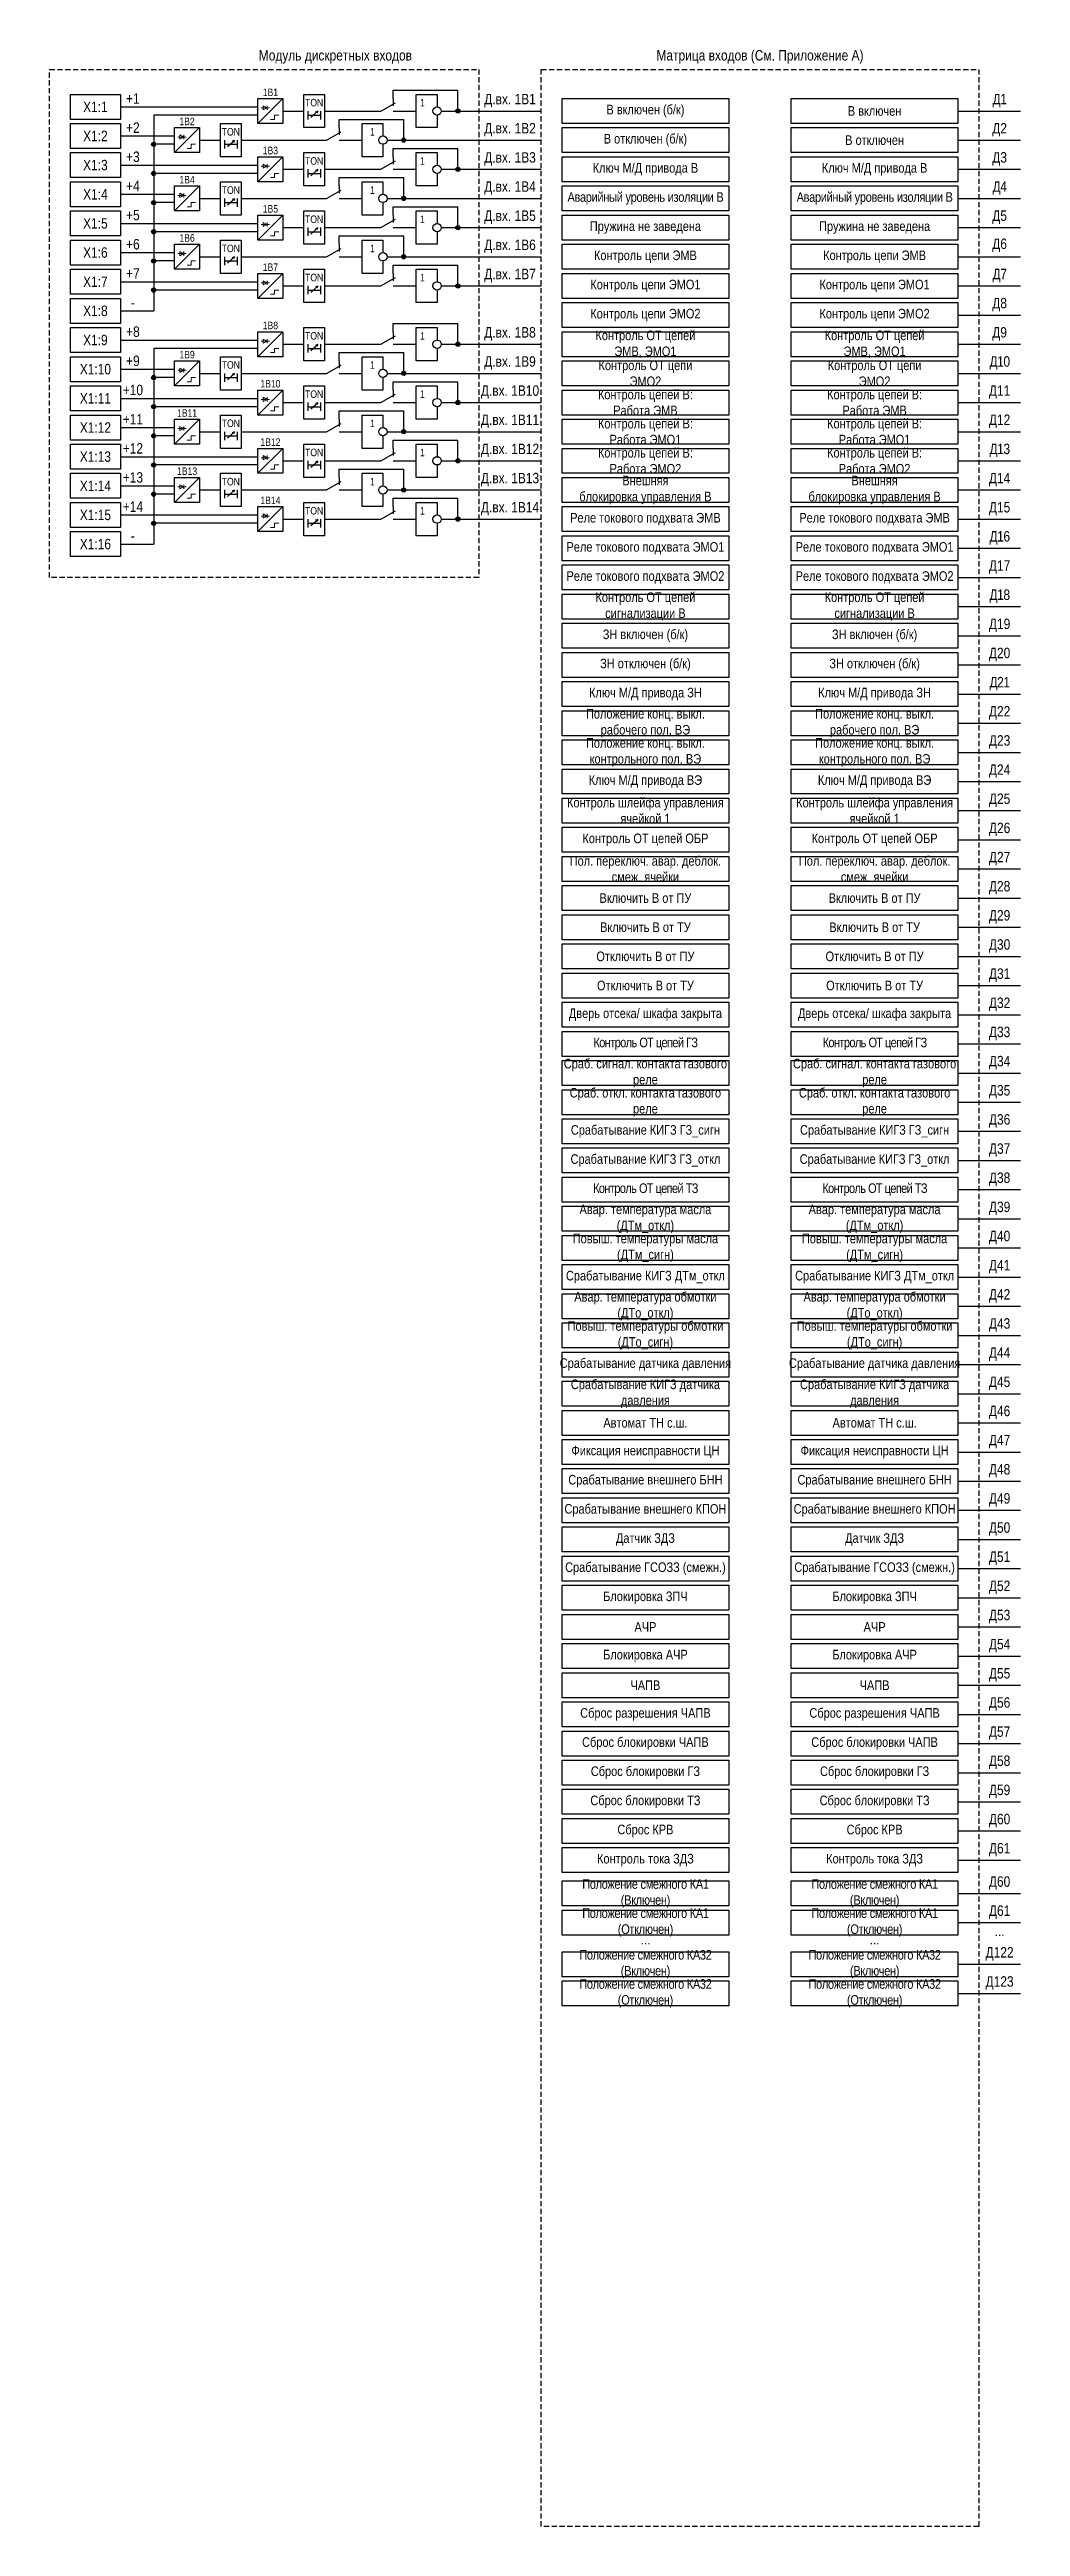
# Model space of a CAD drawing. Header units: millimetres. Extents: x -32357 to 1150, y -489 to 2440.
# Drawn here: x -27788 to -27555, y 1845 to 2440 of the extents above; entities that cross this region are included whole.
import ezdxf

# ---------------------------------------------------------------- set-up
doc = ezdxf.new("R2010")
doc.units = ezdxf.units.MM
doc.linetypes.add('штриховая2', pattern=[0.375, 0.25, -0.125])
doc.layers.add('Основная', color=7, linetype='Continuous')
doc.styles.add('2.5_Gost_RD', font='ARIALN.TTF', dxfattribs={"height": 2.5})

msp = doc.modelspace()

# ---------------------------------------------------------------- texts
at = {"ltscale": 100, "attachment_point": 5, "style": '2.5_Gost_RD'}
for s, insert, char_height, width in [('\\pi2.19125;{\\C7;Модуль дискретных входов}', (-27720.5, 2438), 2.5, 71), ('{\\C7;Матрица входов (См. \\C2;Приложение А\\C7;)}', (-27617.5, 2438), 2.5, 105), ('Х1:1', (-27777, 2426), 2.5, 12), ('+1', (-27768, 2428), 2.5, 6), ('1В1', (-27735, 2429.5), 1.8, 6), ('TON', (-27724.5, 2427), 1.8, 5), ('1', (-27698.5, 2427), 1.8, 3), ('Д.вх. 1В1', (-27677.5, 2427.5), 2.5, 15), ('{\\T0.95;Д1}', (-27560, 2427.5), 2.5, 10), ('+2', (-27768, 2421), 2.5, 6), ('1В2', (-27755, 2422.5), 1.8, 6), ('TON', (-27744.5, 2420), 1.8, 5), ('1', (-27710.5, 2420), 1.8, 5), ('Д.вх. 1В2', (-27677.5, 2420.5), 2.5, 15), ('Д2', (-27560, 2420.5), 2.5, 10), ('Х1:2', (-27777, 2419), 2.5, 12), ('+3', (-27768, 2414), 2.5, 6), ('1В3', (-27735, 2415.5), 1.8, 6), ('Д.вх. 1В3', (-27677.5, 2413.5), 2.5, 15), ('Д3', (-27560, 2413.5), 2.5, 10), ('Х1:3', (-27777, 2412), 2.5, 12), ('1В4', (-27755, 2408.5), 1.8, 6), ('TON', (-27724.5, 2413), 1.8, 5), ('1', (-27698.5, 2413), 1.8, 3), ('Х1:4', (-27777, 2405), 2.5, 12), ('+4', (-27768, 2407), 2.5, 6), ('TON', (-27744.5, 2406), 1.8, 5), ('1', (-27710.5, 2406), 1.8, 5), ('Д.вх. 1В4', (-27677.5, 2406.5), 2.5, 15), ('{\\T0.95;Д4}', (-27560, 2406.5), 2.5, 10), ('Х1:5', (-27777, 2398), 2.5, 12), ('+5', (-27768, 2400), 2.5, 6), ('1В5', (-27735, 2401.5), 1.8, 6), ('TON', (-27724.5, 2399), 1.8, 5), ('1', (-27698.5, 2399), 1.8, 3), ('Д.вх. 1В5', (-27677.5, 2399.5), 2.5, 15), ('Д5', (-27560, 2399.5), 2.5, 10), ('Х1:6', (-27777, 2391), 2.5, 12), ('+6', (-27768, 2393), 2.5, 6), ('1В6', (-27755, 2394.5), 1.8, 6), ('TON', (-27744.5, 2392), 1.8, 5), ('1', (-27710.5, 2392), 1.8, 5), ('Д.вх. 1В6', (-27677.5, 2392.5), 2.5, 15), ('Д6', (-27560, 2392.75), 2.5, 10), ('Х1:7', (-27777, 2384), 2.5, 12), ('+7', (-27768, 2386), 2.5, 6), ('1В7', (-27735, 2387.5), 1.8, 6), ('TON', (-27724.5, 2385), 1.8, 5), ('1', (-27698.5, 2385), 1.8, 3), ('Д.вх. 1В7', (-27677.5, 2385.5), 2.5, 15), ('{\\T0.95;Д7}', (-27560, 2385.5), 2.5, 10), ('Д8', (-27560, 2378.5), 2.5, 10), ('Х1:8', (-27777, 2377), 2.5, 12), ('+8', (-27768, 2372), 2.5, 6), ('-', (-27768, 2379), 2.5, 6), ('1В8', (-27735, 2373.5), 1.8, 6), ('Д.вх. 1В8', (-27677.5, 2371.5), 2.5, 15), ('Д9', (-27560, 2371.5), 2.5, 10), ('Х1:9', (-27777, 2370), 2.5, 12), ('1В9', (-27755, 2366.5), 1.8, 6), ('TON', (-27724.5, 2371), 1.8, 5), ('1', (-27698.5, 2371), 1.8, 3), ('Х1:10', (-27777, 2363), 2.5, 12), ('+9', (-27768, 2365), 2.5, 6), ('TON', (-27744.5, 2364), 1.8, 5), ('1', (-27710.5, 2364), 1.8, 5), ('Д.вх. 1В9', (-27677.5, 2364.5), 2.5, 15), ('{\\T0.95;Д10}', (-27560, 2364.5), 2.5, 10), ('Х1:11', (-27777, 2356), 2.5, 12), ('+10', (-27768, 2358), 2.5, 6), ('1В10', (-27735, 2359.5), 1.8, 6), ('TON', (-27724.5, 2357), 1.8, 5), ('1', (-27698.5, 2357), 1.8, 3), ('Д.вх. 1В10', (-27677.5, 2357.5), 2.5, 15), ('Д11', (-27560, 2357.5), 2.5, 10), ('Х1:12', (-27777, 2349), 2.5, 12), ('+11', (-27768, 2351), 2.5, 6), ('1В11', (-27755, 2352.5), 1.8, 6), ('TON', (-27744.5, 2350), 1.8, 5), ('1', (-27710.5, 2350), 1.8, 5), ('Д.вх. 1В11', (-27677.5, 2350.5), 2.5, 15), ('Д12', (-27560, 2350.5), 2.5, 10), ('+12', (-27768, 2344), 2.5, 6), ('1В12', (-27735, 2345.5), 1.8, 6), ('TON', (-27724.5, 2343), 1.8, 5), ('1', (-27698.5, 2343), 1.8, 3), ('Д.вх. 1В12', (-27677.5, 2343.5), 2.5, 15), ('{\\T0.95;Д13}', (-27560, 2343.5), 2.5, 10), ('Х1:13', (-27777, 2342), 2.5, 12), ('+13', (-27768, 2337), 2.5, 6), ('1В13', (-27755, 2338.5), 1.8, 6), ('Д.вх. 1В13', (-27677.5, 2336.5), 2.5, 15), ('Д14', (-27560, 2336.5), 2.5, 10), ('Х1:14', (-27777, 2335), 2.5, 12), ('TON', (-27744.5, 2336), 1.8, 5), ('1В14', (-27735, 2331.5), 1.8, 6), ('1', (-27710.5, 2336), 1.8, 5), ('Х1:15', (-27777, 2328), 2.5, 12), ('+14', (-27768, 2330), 2.5, 6), ('TON', (-27724.5, 2329), 1.8, 5), ('1', (-27698.5, 2329), 1.8, 3), ('Д.вх. 1В14', (-27677.5, 2329.5), 2.5, 15), ('Д15', (-27560, 2329.5), 2.5, 10), ('Х1:16', (-27777, 2321), 2.5, 12), ('-', (-27768, 2323), 2.5, 6), ('{\\T0.95;Д16}', (-27560, 2322.5), 2.5, 10), ('Д17', (-27560, 2315.5), 2.5, 10), ('{\\T0.95;Д18}', (-27560, 2308.5), 2.5, 10), ('Д19', (-27560, 2301.5), 2.5, 10), ('Д20', (-27560, 2294.5), 2.5, 10), ('{\\T0.95;Д21}', (-27560, 2287.5), 2.5, 10), ('Д22', (-27560, 2280.5), 2.5, 10), ('Д23', (-27560, 2273.5), 2.5, 10), ('Д24', (-27560, 2266.5), 2.5, 10), ('Д25', (-27560, 2259.5), 2.5, 10), ('Д26', (-27560, 2252.5), 2.5, 10), ('Д27', (-27560, 2245.5), 2.5, 10), ('Д28', (-27560, 2238.5), 2.5, 10), ('Д29', (-27560, 2231.5), 2.5, 10), ('Д30', (-27560, 2224.5), 2.5, 10), ('Д31', (-27560, 2217.5), 2.5, 10), ('Д32', (-27560, 2210.5), 2.5, 10), ('Д33', (-27560, 2203.5), 2.5, 10), ('Д34', (-27560, 2196.5), 2.5, 10), ('Д35', (-27560, 2189.5), 2.5, 10), ('Д36', (-27560, 2182.5), 2.5, 10), ('Д37', (-27560, 2175.5), 2.5, 10), ('Д38', (-27560, 2168.5), 2.5, 10), ('Д39', (-27560, 2161.5), 2.5, 10), ('Д40', (-27560, 2154.5), 2.5, 10), ('Д41', (-27560, 2147.5), 2.5, 10), ('Д42', (-27560, 2140.5), 2.5, 10), ('Д43', (-27560, 2133.5), 2.5, 10), ('Д44', (-27560, 2126.5), 2.5, 10), ('Д45', (-27560, 2119.5), 2.5, 10), ('Д46', (-27560, 2112.5), 2.5, 10), ('Д47', (-27560, 2105.5), 2.5, 10), ('Д48', (-27560, 2098.5), 2.5, 10), ('Д49', (-27560, 2091.5), 2.5, 10), ('Д50', (-27560, 2084.5), 2.5, 10), ('Д51', (-27560, 2077.5), 2.5, 10), ('Д52', (-27560, 2070.5), 2.5, 10), ('Д53', (-27560, 2063.5), 2.5, 10), ('Д54', (-27560, 2056.5), 2.5, 10), ('Д55', (-27560, 2049.5), 2.5, 10), ('Д56', (-27560, 2042.5), 2.5, 10), ('Д57', (-27560, 2035.5), 2.5, 10), ('Д58', (-27560, 2028.5), 2.5, 10), ('Д59', (-27560, 2021.5), 2.5, 10), ('Д60', (-27560, 2014.5), 2.5, 10), ('Д61', (-27560, 2007.5), 2.5, 10), ('Д60', (-27560, 1999.5), 2.5, 10), ('Д61', (-27560, 1992.5), 2.5, 10), ('...', (-27560, 1988), 2.5, 10), ('...', (-27645, 1986), 2.5, 40), ('...', (-27590, 1986), 2.5, 40), ('Д122', (-27560, 1982.5), 2.5, 10), ('Д123', (-27560, 1975.5), 2.5, 10)]:
    msp.add_mtext(s, dxfattribs=dict(at, insert=insert, char_height=char_height, width=width))
at = {"color": 2, "ltscale": 100, "char_height": 2.3, "width": 40, "attachment_point": 5, "style": '2.5_Gost_RD'}
for s, insert in [('В включен (б/к)', (-27645, 2425)), ('В включен', (-27590, 2425)), ('В отключен (б/к)', (-27645, 2418)), ('В отключен', (-27590, 2418)), ('Ключ М/Д привода В', (-27645, 2411)), ('Ключ М/Д привода В', (-27590, 2411)), ('{\\T0.95;Аварийный уровень изоляции В}', (-27645, 2404)), ('{\\T0.95;Аварийный уровень изоляции В}', (-27590, 2404)), ('Пружина не заведена', (-27645, 2397)), ('Пружина не заведена', (-27590, 2397)), ('Контроль цепи ЭМВ', (-27645, 2390)), ('Контроль цепи ЭМВ', (-27590, 2390)), ('Контроль цепи ЭМО1', (-27645, 2383)), ('Контроль цепи ЭМО1', (-27590, 2383)), ('Контроль цепи ЭМО2', (-27645, 2376)), ('Контроль цепи ЭМО2', (-27590, 2376)), ('Контроль ОТ цепей \\PЭМВ, ЭМО1', (-27645, 2369)), ('Контроль ОТ цепей \\PЭМВ, ЭМО1', (-27590, 2369)), ('Контроль ОТ цепи \\PЭМО2', (-27645, 2362)), ('Контроль ОТ цепи \\PЭМО2', (-27590, 2362)), ('Контроль цепей В: \\PРабота ЭМВ', (-27645, 2355)), ('Контроль цепей В: \\PРабота ЭМВ', (-27590, 2355)), ('Контроль цепей В: \\PРабота ЭМО1', (-27645, 2348)), ('Контроль цепей В: \\PРабота ЭМО1', (-27590, 2348)), ('Контроль цепей В: \\PРабота ЭМО2', (-27645, 2341)), ('Контроль цепей В: \\PРабота ЭМО2', (-27590, 2341)), ('Внешняя^Jблокировка управления В', (-27645, 2334)), ('Внешняя^Jблокировка управления В', (-27590, 2334)), ('Реле токового подхвата ЭМВ', (-27645, 2327)), ('Реле токового подхвата ЭМВ', (-27590, 2327)), ('Реле токового подхвата ЭМО1', (-27645, 2320)), ('Реле токового подхвата ЭМО1', (-27590, 2320)), ('Реле токового подхвата ЭМО2', (-27645, 2313)), ('Реле токового подхвата ЭМО2', (-27590, 2313)), ('\\pt11.5;Контроль ОТ цепей сигнализации В', (-27645, 2306)), ('\\pt11.5;Контроль ОТ цепей сигнализации В', (-27590, 2306)), ('ЗН включен (б/к)', (-27645, 2299)), ('ЗН включен (б/к)', (-27590, 2299)), ('ЗН отключен (б/к)', (-27645, 2292)), ('ЗН отключен (б/к)', (-27590, 2292)), ('Ключ М/Д привода ЗН', (-27645, 2285)), ('Ключ М/Д привода ЗН', (-27590, 2285)), ('Положение конц. выкл. рабочего пол. ВЭ', (-27645, 2278)), ('Положение конц. выкл. рабочего пол. ВЭ', (-27590, 2278)), ('Положение конц. выкл. контрольного пол. ВЭ', (-27645, 2271)), ('Положение конц. выкл. контрольного пол. ВЭ', (-27590, 2271)), ('\\pt23;Контроль шлейфа управления ячейкой 1', (-27645, 2257)), ('Ключ М/Д привода ВЭ', (-27645, 2264)), ('\\pt23;Контроль шлейфа управления ячейкой 1', (-27590, 2257)), ('Ключ М/Д привода ВЭ', (-27590, 2264)), ('Контроль ОТ цепей ОБР', (-27645, 2250)), ('Контроль ОТ цепей ОБР', (-27590, 2250)), ('Пол. переключ. авар. деблок. смеж. ячейки', (-27645, 2243)), ('Пол. переключ. авар. деблок. смеж. ячейки', (-27590, 2243)), ('Включить В от ПУ', (-27645, 2236)), ('Включить В от ПУ', (-27590, 2236)), ('Включить В от ТУ', (-27645, 2229)), ('Включить В от ТУ', (-27590, 2229)), ('Отключить В от ПУ', (-27645, 2222)), ('Отключить В от ПУ', (-27590, 2222)), ('Отключить В от ТУ', (-27645, 2215)), ('Отключить В от ТУ', (-27590, 2215)), ('Дверь отсека/ шкафа закрыта', (-27645, 2208)), ('Дверь отсека/ шкафа закрыта', (-27590, 2208)), ('{\\T0.9;Контроль ОТ цепей ГЗ}', (-27645, 2201)), ('{\\T0.9;Контроль ОТ цепей ГЗ}', (-27590, 2201)), ('\\A1;Сраб. сигнал. контакта газового реле', (-27645, 2194)), ('\\A1;Сраб. сигнал. контакта газового реле', (-27590, 2194)), ('\\A1;Сраб. откл. контакта газового реле', (-27645, 2187)), ('\\A1;Сраб. откл. контакта газового реле', (-27590, 2187)), ('\\A1;Срабатывание КИГЗ ГЗ_сигн', (-27645, 2180)), ('\\A1;Срабатывание КИГЗ ГЗ_сигн', (-27590, 2180)), ('\\A1;Срабатывание КИГЗ ГЗ_откл', (-27645, 2173)), ('\\A1;Срабатывание КИГЗ ГЗ_откл', (-27590, 2173)), ('{\\T0.9;Контроль ОТ цепей ТЗ}', (-27645, 2166)), ('{\\T0.9;Контроль ОТ цепей ТЗ}', (-27590, 2166)), ('\\A1;Авар. температура масла (ДТм_откл)', (-27645, 2159)), ('\\A1;Авар. температура масла (ДТм_откл)', (-27590, 2159)), ('\\A1;Повыш. температуры масла (ДТм_сигн)', (-27645, 2152)), ('\\A1;Повыш. температуры масла (ДТм_сигн)', (-27590, 2152)), ('\\A1;Срабатывание КИГЗ ДТм_откл', (-27645, 2145)), ('\\A1;Авар. температура обмотки (ДТо_откл)', (-27645, 2138)), ('\\A1;Срабатывание КИГЗ ДТм_откл', (-27590, 2145)), ('\\A1;Авар. температура обмотки (ДТо_откл)', (-27590, 2138)), ('\\A1;Повыш. температуры обмотки (ДТо_сигн)', (-27645, 2131)), ('\\A1;Повыш. температуры обмотки (ДТо_сигн)', (-27590, 2131)), ('\\A1;Срабатывание датчика давления', (-27645, 2124)), ('\\A1;Срабатывание датчика давления', (-27590, 2124)), ('\\A1;Срабатывание КИГЗ датчика давления', (-27645, 2117)), ('\\A1;Срабатывание КИГЗ датчика давления', (-27590, 2117)), ('Автомат ТН с.ш.', (-27645, 2110)), ('Автомат ТН с.ш.', (-27590, 2110)), ('Фиксация неисправности ЦН', (-27645, 2103)), ('Фиксация неисправности ЦН', (-27590, 2103)), ('Срабатывание внешнего БНН', (-27645, 2096)), ('Срабатывание внешнего БНН', (-27590, 2096)), ('Срабатывание внешнего КПОН', (-27645, 2089)), ('Срабатывание внешнего КПОН', (-27590, 2089)), ('Датчик ЗДЗ', (-27645, 2082)), ('Датчик ЗДЗ', (-27590, 2082)), ('Срабатывание ГСОЗЗ (смежн.)', (-27645, 2075)), ('Срабатывание ГСОЗЗ (смежн.)', (-27590, 2075)), ('Блокировка ЗПЧ', (-27645, 2068)), ('Блокировка ЗПЧ', (-27590, 2068)), ('АЧР', (-27645, 2061)), ('АЧР', (-27590, 2061)), ('Блокировка АЧР', (-27645, 2054)), ('Блокировка АЧР', (-27590, 2054)), ('ЧАПВ', (-27645, 2047)), ('ЧАПВ', (-27590, 2047)), ('Сброс разрешения ЧАПВ', (-27645, 2040)), ('Сброс разрешения ЧАПВ', (-27590, 2040)), ('Сброс блокировки ЧАПВ', (-27645, 2033)), ('Сброс блокировки ЧАПВ', (-27590, 2033)), ('Сброс блокировки ГЗ', (-27645, 2026)), ('Сброс блокировки ГЗ', (-27590, 2026)), ('Сброс блокировки ТЗ', (-27645, 2019)), ('Сброс блокировки ТЗ', (-27590, 2019)), ('{\\C1;Сброс КРВ}', (-27645, 2012)), ('{\\C1;Сброс КРВ}', (-27590, 2012)), ('{\\C1;Контроль тока ЗДЗ}', (-27645, 2005)), ('{\\C1;Контроль тока ЗДЗ}', (-27590, 2005)), ('{\\T0.95;Положение смежного КА1 (Включен)}', (-27645, 1997)), ('{\\T0.95;Положение смежного КА1 (Включен)}', (-27590, 1997)), ('{\\T0.95;Положение смежного КА1 (Отключен)}', (-27645, 1990)), ('{\\T0.95;Положение смежного КА1 (Отключен)}', (-27590, 1990)), ('{\\T0.95;Положение смежного КА32 (Включен)}', (-27645, 1980)), ('{\\T0.95;Положение смежного КА32 (Включен)}', (-27590, 1980)), ('{\\T0.95;Положение смежного КА32 (Отключен)}', (-27645, 1973)), ('{\\T0.95;Положение смежного КА32 (Отключен)}', (-27590, 1973))]:
    msp.add_mtext(s, dxfattribs=dict(at, insert=insert))

# ---------------------------------------------------------------- blocks, each defined once
blk = doc.blocks.new('*U958')
at = {"layer": 'Основная', "color": 0}
blk.add_line((0, 0), (7, 4), dxfattribs=at)
at = {"layer": 'Основная', "ltscale": 0.35}
blk.add_line((6, 6), (6, 2.5), dxfattribs=at)
blk = doc.blocks.new('Точка')
at = {"ltscale": 100}
h = blk.add_hatch(color=256, dxfattribs=at)
h.dxf.hatch_style = 1
edge = h.paths.add_edge_path()
edge.add_arc((0, 0), 0.5, 0, 360)
blk.add_circle((0, 0), 0.5, dxfattribs=at)

# ---------------------------------------------------------------- linework, layer by layer
at = {"ltscale": 100}
for p, q in [((-27705.5, 2428), (-27705.5, 2430)), ((-27705.5, 2430), (-27690, 2430)), ((-27690, 2425), (-27690, 2430)), ((-27738, 2424), (-27763, 2424)), ((-27763, 2424), (-27763, 2377)), ((-27732, 2425), (-27727, 2425)), ((-27718.5, 2421), (-27718.5, 2423)), ((-27718.5, 2423), (-27703, 2423)), ((-27703, 2425), (-27700, 2425)), ((-27703, 2418), (-27703, 2423)), ((-27694, 2425), (-27670, 2425)), ((-27570, 2425), (-27555, 2425)), ((-27758, 2417), (-27763, 2417)), ((-27752, 2418), (-27747, 2418)), ((-27716, 2418), (-27713, 2418)), ((-27707, 2418), (-27670, 2418)), ((-27705.5, 2414), (-27705.5, 2416)), ((-27705.5, 2416), (-27690, 2416)), ((-27690, 2411), (-27690, 2416)), ((-27570, 2418), (-27555, 2418)), ((-27738, 2410), (-27763, 2410)), ((-27732, 2411), (-27727, 2411)), ((-27718.5, 2407), (-27718.5, 2409)), ((-27718.5, 2409), (-27703, 2409)), ((-27703, 2411), (-27700, 2411)), ((-27703, 2404), (-27703, 2409)), ((-27694, 2411), (-27670, 2411)), ((-27570, 2411), (-27555, 2411)), ((-27758, 2403), (-27763, 2403)), ((-27752, 2404), (-27747, 2404)), ((-27716, 2404), (-27713, 2404)), ((-27707, 2404), (-27670, 2404)), ((-27570, 2404), (-27555, 2404)), ((-27732, 2397), (-27727, 2397)), ((-27705.5, 2400), (-27705.5, 2402)), ((-27705.5, 2402), (-27690, 2402)), ((-27703, 2397), (-27700, 2397)), ((-27694, 2397), (-27670, 2397)), ((-27690, 2397), (-27690, 2402)), ((-27570, 2397), (-27555, 2397)), ((-27738, 2396), (-27763, 2396)), ((-27718.5, 2393), (-27718.5, 2395)), ((-27718.5, 2395), (-27703, 2395)), ((-27703, 2390), (-27703, 2395)), ((-27758, 2389), (-27763, 2389)), ((-27752, 2390), (-27747, 2390)), ((-27716, 2390), (-27713, 2390)), ((-27707, 2390), (-27670, 2390)), ((-27705.5, 2388), (-27690, 2388)), ((-27705.5, 2386), (-27705.5, 2388)), ((-27690, 2383), (-27690, 2388)), ((-27570, 2390), (-27555, 2390)), ((-27738, 2382), (-27763, 2382)), ((-27732, 2383), (-27727, 2383)), ((-27703, 2383), (-27700, 2383)), ((-27694, 2383), (-27670, 2383)), ((-27570, 2383), (-27555, 2383)), ((-27705.5, 2372), (-27705.5, 2374)), ((-27705.5, 2374), (-27690, 2374)), ((-27690, 2369), (-27690, 2374)), ((-27570, 2376), (-27555, 2376)), ((-27738, 2368), (-27763, 2368)), ((-27763, 2368), (-27763, 2321)), ((-27732, 2369), (-27727, 2369)), ((-27703, 2369), (-27700, 2369)), ((-27694, 2369), (-27670, 2369)), ((-27570, 2369), (-27555, 2369)), ((-27752, 2362), (-27747, 2362)), ((-27718.5, 2365), (-27718.5, 2367)), ((-27718.5, 2367), (-27703, 2367)), ((-27716, 2362), (-27713, 2362)), ((-27707, 2362), (-27670, 2362)), ((-27703, 2362), (-27703, 2367)), ((-27570, 2362), (-27555, 2362)), ((-27758, 2361), (-27763, 2361)), ((-27705.5, 2358), (-27705.5, 2360)), ((-27705.5, 2360), (-27690, 2360)), ((-27690, 2355), (-27690, 2360)), ((-27738, 2354), (-27763, 2354)), ((-27732, 2355), (-27727, 2355)), ((-27718.5, 2351), (-27718.5, 2353)), ((-27718.5, 2353), (-27703, 2353)), ((-27703, 2355), (-27700, 2355)), ((-27703, 2348), (-27703, 2353)), ((-27694, 2355), (-27670, 2355)), ((-27570, 2355), (-27555, 2355)), ((-27758, 2347), (-27763, 2347)), ((-27752, 2348), (-27747, 2348)), ((-27716, 2348), (-27713, 2348)), ((-27707, 2348), (-27670, 2348)), ((-27705.5, 2344), (-27705.5, 2346)), ((-27705.5, 2346), (-27690, 2346)), ((-27690, 2341), (-27690, 2346)), ((-27570, 2348), (-27555, 2348)), ((-27738, 2340), (-27763, 2340)), ((-27732, 2341), (-27727, 2341)), ((-27718.5, 2337), (-27718.5, 2339)), ((-27718.5, 2339), (-27703, 2339)), ((-27703, 2341), (-27700, 2341)), ((-27703, 2334), (-27703, 2339)), ((-27694, 2341), (-27670, 2341)), ((-27570, 2341), (-27555, 2341)), ((-27758, 2333), (-27763, 2333)), ((-27752, 2334), (-27747, 2334)), ((-27716, 2334), (-27713, 2334)), ((-27707, 2334), (-27670, 2334)), ((-27705.5, 2332), (-27690, 2332)), ((-27705.5, 2330), (-27705.5, 2332)), ((-27690, 2327), (-27690, 2332)), ((-27570, 2334), (-27555, 2334)), ((-27738, 2326), (-27763, 2326)), ((-27732, 2327), (-27727, 2327)), ((-27703, 2327), (-27700, 2327)), ((-27694, 2327), (-27670, 2327)), ((-27570, 2327), (-27555, 2327)), ((-27570, 2320), (-27555, 2320)), ((-27570, 2313), (-27555, 2313)), ((-27570, 2306), (-27555, 2306)), ((-27570, 2299), (-27555, 2299)), ((-27570, 2292), (-27555, 2292)), ((-27570, 2285), (-27555, 2285)), ((-27570, 2278), (-27555, 2278)), ((-27570, 2271), (-27555, 2271)), ((-27570, 2264), (-27555, 2264)), ((-27570, 2257), (-27555, 2257)), ((-27570, 2250), (-27555, 2250)), ((-27570, 2243), (-27555, 2243)), ((-27570, 2236), (-27555, 2236)), ((-27570, 2229), (-27555, 2229)), ((-27570, 2222), (-27555, 2222)), ((-27570, 2215), (-27555, 2215)), ((-27570, 2208), (-27555, 2208)), ((-27570, 2201), (-27555, 2201)), ((-27570, 2194), (-27555, 2194)), ((-27570, 2187), (-27555, 2187)), ((-27570, 2180), (-27555, 2180)), ((-27570, 2173), (-27555, 2173)), ((-27570, 2166), (-27555, 2166)), ((-27570, 2159), (-27555, 2159)), ((-27570, 2152), (-27555, 2152)), ((-27570, 2145), (-27555, 2145)), ((-27570, 2138), (-27555, 2138)), ((-27570, 2131), (-27555, 2131)), ((-27570, 2124), (-27555, 2124)), ((-27570, 2117), (-27555, 2117)), ((-27570, 2110), (-27555, 2110)), ((-27570, 2103), (-27555, 2103)), ((-27570, 2096), (-27555, 2096)), ((-27570, 2089), (-27555, 2089)), ((-27570, 2082), (-27555, 2082)), ((-27570, 2075), (-27555, 2075)), ((-27570, 2068), (-27555, 2068)), ((-27570, 2061), (-27555, 2061)), ((-27570, 2054), (-27555, 2054)), ((-27570, 2047), (-27555, 2047)), ((-27570, 2040), (-27555, 2040)), ((-27570, 2033), (-27555, 2033)), ((-27570, 2026), (-27555, 2026)), ((-27570, 2019), (-27555, 2019)), ((-27570, 2012), (-27555, 2012)), ((-27570, 2005), (-27555, 2005)), ((-27570, 1997), (-27555, 1997)), ((-27570, 1990), (-27555, 1990)), ((-27570, 1980), (-27555, 1980)), ((-27570, 1973), (-27555, 1973))]:
    msp.add_line(p, q, dxfattribs=at)
at = {"lineweight": 13, "ltscale": 0.25}
for p, q in [((-27735.75, 2426.25), (-27735.75, 2425.25)), ((-27755.75, 2419.25), (-27755.75, 2418.25)), ((-27735.75, 2412.25), (-27735.75, 2411.25)), ((-27755.75, 2405.25), (-27755.75, 2404.25)), ((-27735.75, 2398.25), (-27735.75, 2397.25)), ((-27755.75, 2391.25), (-27755.75, 2390.25)), ((-27735.75, 2384.25), (-27735.75, 2383.25)), ((-27735.75, 2370.25), (-27735.75, 2369.25)), ((-27755.75, 2363.25), (-27755.75, 2362.25)), ((-27735.75, 2356.25), (-27735.75, 2355.25)), ((-27755.75, 2349.25), (-27755.75, 2348.25)), ((-27735.75, 2342.25), (-27735.75, 2341.25)), ((-27755.75, 2335.25), (-27755.75, 2334.25)), ((-27735.75, 2328.25), (-27735.75, 2327.25))]:
    msp.add_line(p, q, dxfattribs=at)
at = {"color": 7, "ltscale": 100}
for p, q in [((-27725.3, 2423.46), (-27723.63, 2424.95)), ((-27723.63, 2424.95), (-27724.15, 2424.73)), ((-27723.63, 2424.95), (-27723.89, 2424.48)), ((-27745.3, 2416.46), (-27743.63, 2417.95)), ((-27743.63, 2417.95), (-27744.15, 2417.73)), ((-27743.63, 2417.95), (-27743.89, 2417.48)), ((-27725.3, 2409.46), (-27723.63, 2410.95)), ((-27723.63, 2410.95), (-27724.15, 2410.73)), ((-27723.63, 2410.95), (-27723.89, 2410.48)), ((-27745.3, 2402.46), (-27743.63, 2403.95)), ((-27743.63, 2403.95), (-27744.15, 2403.73)), ((-27743.63, 2403.95), (-27743.89, 2403.48)), ((-27725.3, 2395.46), (-27723.63, 2396.95)), ((-27723.63, 2396.95), (-27724.15, 2396.73)), ((-27723.63, 2396.95), (-27723.89, 2396.48)), ((-27745.3, 2388.46), (-27743.63, 2389.95)), ((-27743.63, 2389.95), (-27744.15, 2389.73)), ((-27743.63, 2389.95), (-27743.89, 2389.48)), ((-27725.3, 2381.46), (-27723.63, 2382.95)), ((-27723.63, 2382.95), (-27724.15, 2382.73)), ((-27723.63, 2382.95), (-27723.89, 2382.48)), ((-27725.3, 2367.46), (-27723.63, 2368.95)), ((-27723.63, 2368.95), (-27724.15, 2368.73)), ((-27723.63, 2368.95), (-27723.89, 2368.48)), ((-27745.3, 2360.46), (-27743.63, 2361.95)), ((-27743.63, 2361.95), (-27744.15, 2361.73)), ((-27743.63, 2361.95), (-27743.89, 2361.48)), ((-27725.3, 2353.46), (-27723.63, 2354.95)), ((-27723.63, 2354.95), (-27724.15, 2354.73)), ((-27723.63, 2354.95), (-27723.89, 2354.48)), ((-27745.3, 2346.46), (-27743.63, 2347.95)), ((-27743.63, 2347.95), (-27744.15, 2347.73)), ((-27743.63, 2347.95), (-27743.89, 2347.48)), ((-27725.3, 2339.46), (-27723.63, 2340.95)), ((-27723.63, 2340.95), (-27724.15, 2340.73)), ((-27723.63, 2340.95), (-27723.89, 2340.48)), ((-27745.3, 2332.46), (-27743.63, 2333.95)), ((-27743.63, 2333.95), (-27744.15, 2333.73)), ((-27743.63, 2333.95), (-27743.89, 2333.48)), ((-27725.3, 2325.46), (-27723.63, 2326.95)), ((-27723.63, 2326.95), (-27724.15, 2326.73)), ((-27723.63, 2326.95), (-27723.89, 2326.48))]:
    msp.add_line(p, q, dxfattribs=at)
at = {"color": 7, "linetype": 'штриховая2', "ltscale": 5}
for points in [[(-27788, 2435), (-27685, 2435), (-27685, 2313), (-27788, 2313)], [(-27670, 2435), (-27565, 2435), (-27565, 1845), (-27670, 1845)]]:
    msp.add_lwpolyline(points, close=True, dxfattribs=at)
for points in [[(-27783, 2429), (-27771, 2429), (-27771, 2423), (-27783, 2423)], [(-27738, 2428), (-27732, 2428), (-27732, 2422), (-27738, 2422)], [(-27665, 2428), (-27625, 2428), (-27625, 2422), (-27665, 2422)], [(-27610, 2428), (-27570, 2428), (-27570, 2422), (-27610, 2422)], [(-27783, 2422), (-27771, 2422), (-27771, 2416), (-27783, 2416)], [(-27758, 2421), (-27752, 2421), (-27752, 2415), (-27758, 2415)], [(-27665, 2421), (-27625, 2421), (-27625, 2415), (-27665, 2415)], [(-27610, 2421), (-27570, 2421), (-27570, 2415), (-27610, 2415)], [(-27783, 2415), (-27771, 2415), (-27771, 2409), (-27783, 2409)], [(-27738, 2414), (-27732, 2414), (-27732, 2408), (-27738, 2408)], [(-27665, 2414), (-27625, 2414), (-27625, 2408), (-27665, 2408)], [(-27610, 2414), (-27570, 2414), (-27570, 2408), (-27610, 2408)], [(-27783, 2408), (-27771, 2408), (-27771, 2402), (-27783, 2402)], [(-27758, 2407), (-27752, 2407), (-27752, 2401), (-27758, 2401)], [(-27665, 2407), (-27625, 2407), (-27625, 2401), (-27665, 2401)], [(-27610, 2407), (-27570, 2407), (-27570, 2401), (-27610, 2401)], [(-27783, 2401), (-27771, 2401), (-27771, 2395), (-27783, 2395)], [(-27738, 2400), (-27732, 2400), (-27732, 2394), (-27738, 2394)], [(-27665, 2400), (-27625, 2400), (-27625, 2394), (-27665, 2394)], [(-27610, 2400), (-27570, 2400), (-27570, 2394), (-27610, 2394)], [(-27783, 2394), (-27771, 2394), (-27771, 2388), (-27783, 2388)], [(-27758, 2393), (-27752, 2393), (-27752, 2387), (-27758, 2387)], [(-27665, 2393), (-27625, 2393), (-27625, 2387), (-27665, 2387)], [(-27610, 2393), (-27570, 2393), (-27570, 2387), (-27610, 2387)], [(-27783, 2387), (-27771, 2387), (-27771, 2381), (-27783, 2381)], [(-27738, 2386), (-27732, 2386), (-27732, 2380), (-27738, 2380)], [(-27665, 2386), (-27625, 2386), (-27625, 2380), (-27665, 2380)], [(-27610, 2386), (-27570, 2386), (-27570, 2380), (-27610, 2380)], [(-27783, 2380), (-27771, 2380), (-27771, 2374), (-27783, 2374)], [(-27665, 2379), (-27625, 2379), (-27625, 2373), (-27665, 2373)], [(-27610, 2379), (-27570, 2379), (-27570, 2373), (-27610, 2373)], [(-27783, 2373), (-27771, 2373), (-27771, 2367), (-27783, 2367)], [(-27738, 2372), (-27732, 2372), (-27732, 2366), (-27738, 2366)], [(-27665, 2372), (-27625, 2372), (-27625, 2366), (-27665, 2366)], [(-27610, 2372), (-27570, 2372), (-27570, 2366), (-27610, 2366)], [(-27783, 2366), (-27771, 2366), (-27771, 2360), (-27783, 2360)], [(-27758, 2365), (-27752, 2365), (-27752, 2359), (-27758, 2359)], [(-27665, 2365), (-27625, 2365), (-27625, 2359), (-27665, 2359)], [(-27610, 2365), (-27570, 2365), (-27570, 2359), (-27610, 2359)], [(-27783, 2359), (-27771, 2359), (-27771, 2353), (-27783, 2353)], [(-27738, 2358), (-27732, 2358), (-27732, 2352), (-27738, 2352)], [(-27665, 2358), (-27625, 2358), (-27625, 2352), (-27665, 2352)], [(-27610, 2358), (-27570, 2358), (-27570, 2352), (-27610, 2352)], [(-27783, 2352), (-27771, 2352), (-27771, 2346), (-27783, 2346)], [(-27758, 2351), (-27752, 2351), (-27752, 2345), (-27758, 2345)], [(-27665, 2351), (-27625, 2351), (-27625, 2345), (-27665, 2345)], [(-27610, 2351), (-27570, 2351), (-27570, 2345), (-27610, 2345)], [(-27783, 2345), (-27771, 2345), (-27771, 2339), (-27783, 2339)], [(-27738, 2344), (-27732, 2344), (-27732, 2338), (-27738, 2338)], [(-27665, 2344), (-27625, 2344), (-27625, 2338), (-27665, 2338)], [(-27610, 2344), (-27570, 2344), (-27570, 2338), (-27610, 2338)], [(-27783, 2338), (-27771, 2338), (-27771, 2332), (-27783, 2332)], [(-27758, 2337), (-27752, 2337), (-27752, 2331), (-27758, 2331)], [(-27665, 2337), (-27625, 2337), (-27625, 2331), (-27665, 2331)], [(-27610, 2337), (-27570, 2337), (-27570, 2331), (-27610, 2331)], [(-27783, 2331), (-27771, 2331), (-27771, 2325), (-27783, 2325)], [(-27738, 2330), (-27732, 2330), (-27732, 2324), (-27738, 2324)], [(-27665, 2330), (-27625, 2330), (-27625, 2324), (-27665, 2324)], [(-27610, 2330), (-27570, 2330), (-27570, 2324), (-27610, 2324)], [(-27783, 2324), (-27771, 2324), (-27771, 2318), (-27783, 2318)], [(-27665, 2323), (-27625, 2323), (-27625, 2317), (-27665, 2317)], [(-27610, 2323), (-27570, 2323), (-27570, 2317), (-27610, 2317)], [(-27665, 2316), (-27625, 2316), (-27625, 2310), (-27665, 2310)], [(-27610, 2316), (-27570, 2316), (-27570, 2310), (-27610, 2310)], [(-27665, 2309), (-27625, 2309), (-27625, 2303), (-27665, 2303)], [(-27610, 2309), (-27570, 2309), (-27570, 2303), (-27610, 2303)], [(-27665, 2302), (-27625, 2302), (-27625, 2296), (-27665, 2296)], [(-27610, 2302), (-27570, 2302), (-27570, 2296), (-27610, 2296)], [(-27665, 2295), (-27625, 2295), (-27625, 2289), (-27665, 2289)], [(-27610, 2295), (-27570, 2295), (-27570, 2289), (-27610, 2289)], [(-27665, 2288), (-27625, 2288), (-27625, 2282), (-27665, 2282)], [(-27610, 2288), (-27570, 2288), (-27570, 2282), (-27610, 2282)], [(-27665, 2281), (-27625, 2281), (-27625, 2275), (-27665, 2275)], [(-27610, 2281), (-27570, 2281), (-27570, 2275), (-27610, 2275)], [(-27665, 2274), (-27625, 2274), (-27625, 2268), (-27665, 2268)], [(-27610, 2274), (-27570, 2274), (-27570, 2268), (-27610, 2268)], [(-27665, 2267), (-27625, 2267), (-27625, 2261), (-27665, 2261)], [(-27610, 2267), (-27570, 2267), (-27570, 2261), (-27610, 2261)], [(-27665, 2260), (-27625, 2260), (-27625, 2254), (-27665, 2254)], [(-27610, 2260), (-27570, 2260), (-27570, 2254), (-27610, 2254)], [(-27665, 2253), (-27625, 2253), (-27625, 2247), (-27665, 2247)], [(-27610, 2253), (-27570, 2253), (-27570, 2247), (-27610, 2247)], [(-27665, 2246), (-27625, 2246), (-27625, 2240), (-27665, 2240)], [(-27610, 2246), (-27570, 2246), (-27570, 2240), (-27610, 2240)], [(-27665, 2239), (-27625, 2239), (-27625, 2233), (-27665, 2233)], [(-27610, 2239), (-27570, 2239), (-27570, 2233), (-27610, 2233)], [(-27665, 2232), (-27625, 2232), (-27625, 2226), (-27665, 2226)], [(-27610, 2232), (-27570, 2232), (-27570, 2226), (-27610, 2226)], [(-27665, 2225), (-27625, 2225), (-27625, 2219), (-27665, 2219)], [(-27610, 2225), (-27570, 2225), (-27570, 2219), (-27610, 2219)], [(-27665, 2218), (-27625, 2218), (-27625, 2212), (-27665, 2212)], [(-27610, 2218), (-27570, 2218), (-27570, 2212), (-27610, 2212)], [(-27665, 2211), (-27625, 2211), (-27625, 2205), (-27665, 2205)], [(-27610, 2211), (-27570, 2211), (-27570, 2205), (-27610, 2205)], [(-27665, 2204), (-27625, 2204), (-27625, 2198), (-27665, 2198)], [(-27610, 2204), (-27570, 2204), (-27570, 2198), (-27610, 2198)], [(-27665, 2197), (-27625, 2197), (-27625, 2191), (-27665, 2191)], [(-27610, 2197), (-27570, 2197), (-27570, 2191), (-27610, 2191)], [(-27665, 2190), (-27625, 2190), (-27625, 2184), (-27665, 2184)], [(-27610, 2190), (-27570, 2190), (-27570, 2184), (-27610, 2184)], [(-27665, 2183), (-27625, 2183), (-27625, 2177), (-27665, 2177)], [(-27610, 2183), (-27570, 2183), (-27570, 2177), (-27610, 2177)], [(-27665, 2176), (-27625, 2176), (-27625, 2170), (-27665, 2170)], [(-27610, 2176), (-27570, 2176), (-27570, 2170), (-27610, 2170)], [(-27665, 2169), (-27625, 2169), (-27625, 2163), (-27665, 2163)], [(-27610, 2169), (-27570, 2169), (-27570, 2163), (-27610, 2163)], [(-27665, 2162), (-27625, 2162), (-27625, 2156), (-27665, 2156)], [(-27610, 2162), (-27570, 2162), (-27570, 2156), (-27610, 2156)], [(-27665, 2155), (-27625, 2155), (-27625, 2149), (-27665, 2149)], [(-27610, 2155), (-27570, 2155), (-27570, 2149), (-27610, 2149)], [(-27665, 2148), (-27625, 2148), (-27625, 2142), (-27665, 2142)], [(-27610, 2148), (-27570, 2148), (-27570, 2142), (-27610, 2142)], [(-27665, 2141), (-27625, 2141), (-27625, 2135), (-27665, 2135)], [(-27610, 2141), (-27570, 2141), (-27570, 2135), (-27610, 2135)], [(-27665, 2134), (-27625, 2134), (-27625, 2128), (-27665, 2128)], [(-27610, 2134), (-27570, 2134), (-27570, 2128), (-27610, 2128)], [(-27665, 2127), (-27625, 2127), (-27625, 2121), (-27665, 2121)], [(-27610, 2127), (-27570, 2127), (-27570, 2121), (-27610, 2121)], [(-27665, 2120), (-27625, 2120), (-27625, 2114), (-27665, 2114)], [(-27610, 2120), (-27570, 2120), (-27570, 2114), (-27610, 2114)], [(-27665, 2113), (-27625, 2113), (-27625, 2107), (-27665, 2107)], [(-27610, 2113), (-27570, 2113), (-27570, 2107), (-27610, 2107)], [(-27665, 2106), (-27625, 2106), (-27625, 2100), (-27665, 2100)], [(-27610, 2106), (-27570, 2106), (-27570, 2100), (-27610, 2100)], [(-27665, 2099), (-27625, 2099), (-27625, 2093), (-27665, 2093)], [(-27610, 2099), (-27570, 2099), (-27570, 2093), (-27610, 2093)], [(-27665, 2092), (-27625, 2092), (-27625, 2086), (-27665, 2086)], [(-27610, 2092), (-27570, 2092), (-27570, 2086), (-27610, 2086)], [(-27665, 2085), (-27625, 2085), (-27625, 2079), (-27665, 2079)], [(-27610, 2085), (-27570, 2085), (-27570, 2079), (-27610, 2079)], [(-27665, 2078), (-27625, 2078), (-27625, 2072), (-27665, 2072)], [(-27610, 2078), (-27570, 2078), (-27570, 2072), (-27610, 2072)], [(-27665, 2071), (-27625, 2071), (-27625, 2065), (-27665, 2065)], [(-27610, 2071), (-27570, 2071), (-27570, 2065), (-27610, 2065)], [(-27665, 2064), (-27625, 2064), (-27625, 2058), (-27665, 2058)], [(-27610, 2064), (-27570, 2064), (-27570, 2058), (-27610, 2058)], [(-27665, 2057), (-27625, 2057), (-27625, 2051), (-27665, 2051)], [(-27610, 2057), (-27570, 2057), (-27570, 2051), (-27610, 2051)], [(-27665, 2050), (-27625, 2050), (-27625, 2044), (-27665, 2044)], [(-27610, 2050), (-27570, 2050), (-27570, 2044), (-27610, 2044)], [(-27665, 2043), (-27625, 2043), (-27625, 2037), (-27665, 2037)], [(-27610, 2043), (-27570, 2043), (-27570, 2037), (-27610, 2037)], [(-27665, 2036), (-27625, 2036), (-27625, 2030), (-27665, 2030)], [(-27610, 2036), (-27570, 2036), (-27570, 2030), (-27610, 2030)], [(-27665, 2029), (-27625, 2029), (-27625, 2023), (-27665, 2023)], [(-27610, 2029), (-27570, 2029), (-27570, 2023), (-27610, 2023)], [(-27665, 2022), (-27625, 2022), (-27625, 2016), (-27665, 2016)], [(-27610, 2022), (-27570, 2022), (-27570, 2016), (-27610, 2016)], [(-27665, 2015), (-27625, 2015), (-27625, 2009), (-27665, 2009)], [(-27610, 2015), (-27570, 2015), (-27570, 2009), (-27610, 2009)], [(-27665, 2008), (-27625, 2008), (-27625, 2002), (-27665, 2002)], [(-27610, 2008), (-27570, 2008), (-27570, 2002), (-27610, 2002)], [(-27665, 2000), (-27625, 2000), (-27625, 1994), (-27665, 1994)], [(-27610, 2000), (-27570, 2000), (-27570, 1994), (-27610, 1994)], [(-27665, 1993), (-27625, 1993), (-27625, 1987), (-27665, 1987)], [(-27610, 1993), (-27570, 1993), (-27570, 1987), (-27610, 1987)], [(-27665, 1983), (-27625, 1983), (-27625, 1977), (-27665, 1977)], [(-27610, 1983), (-27570, 1983), (-27570, 1977), (-27610, 1977)], [(-27665, 1976), (-27625, 1976), (-27625, 1970), (-27665, 1970)], [(-27610, 1976), (-27570, 1976), (-27570, 1970), (-27610, 1970)]]:
    msp.add_lwpolyline(points, close=True)
at = {"lineweight": 13, "flags": 128}
for points in [[(-27736.5, 2426.5, 0, 0, 0), (-27736.5, 2427, 0.25, 0, 0), (-27736.5, 2427.5, 0, 0, 0)], [(-27736, 2426.5, 0, 0, 0), (-27736, 2427, 0.25, 0, 0), (-27736, 2427.5, 0, 0, 0)], [(-27756.5, 2419.5, 0, 0, 0), (-27756.5, 2420, 0.25, 0, 0), (-27756.5, 2420.5, 0, 0, 0)], [(-27756, 2419.5, 0, 0, 0), (-27756, 2420, 0.25, 0, 0), (-27756, 2420.5, 0, 0, 0)], [(-27736.5, 2412.5, 0, 0, 0), (-27736.5, 2413, 0.25, 0, 0), (-27736.5, 2413.5, 0, 0, 0)], [(-27736, 2412.5, 0, 0, 0), (-27736, 2413, 0.25, 0, 0), (-27736, 2413.5, 0, 0, 0)], [(-27756.5, 2405.5, 0, 0, 0), (-27756.5, 2406, 0.25, 0, 0), (-27756.5, 2406.5, 0, 0, 0)], [(-27756, 2405.5, 0, 0, 0), (-27756, 2406, 0.25, 0, 0), (-27756, 2406.5, 0, 0, 0)], [(-27736.5, 2398.5, 0, 0, 0), (-27736.5, 2399, 0.25, 0, 0), (-27736.5, 2399.5, 0, 0, 0)], [(-27736, 2398.5, 0, 0, 0), (-27736, 2399, 0.25, 0, 0), (-27736, 2399.5, 0, 0, 0)], [(-27756.5, 2391.5, 0, 0, 0), (-27756.5, 2392, 0.25, 0, 0), (-27756.5, 2392.5, 0, 0, 0)], [(-27756, 2391.5, 0, 0, 0), (-27756, 2392, 0.25, 0, 0), (-27756, 2392.5, 0, 0, 0)], [(-27736.5, 2384.5, 0, 0, 0), (-27736.5, 2385, 0.25, 0, 0), (-27736.5, 2385.5, 0, 0, 0)], [(-27736, 2384.5, 0, 0, 0), (-27736, 2385, 0.25, 0, 0), (-27736, 2385.5, 0, 0, 0)], [(-27736.5, 2370.5, 0, 0, 0), (-27736.5, 2371, 0.25, 0, 0), (-27736.5, 2371.5, 0, 0, 0)], [(-27736, 2370.5, 0, 0, 0), (-27736, 2371, 0.25, 0, 0), (-27736, 2371.5, 0, 0, 0)], [(-27756.5, 2363.5, 0, 0, 0), (-27756.5, 2364, 0.25, 0, 0), (-27756.5, 2364.5, 0, 0, 0)], [(-27756, 2363.5, 0, 0, 0), (-27756, 2364, 0.25, 0, 0), (-27756, 2364.5, 0, 0, 0)], [(-27736.5, 2356.5, 0, 0, 0), (-27736.5, 2357, 0.25, 0, 0), (-27736.5, 2357.5, 0, 0, 0)], [(-27736, 2356.5, 0, 0, 0), (-27736, 2357, 0.25, 0, 0), (-27736, 2357.5, 0, 0, 0)], [(-27756.5, 2349.5, 0, 0, 0), (-27756.5, 2350, 0.25, 0, 0), (-27756.5, 2350.5, 0, 0, 0)], [(-27756, 2349.5, 0, 0, 0), (-27756, 2350, 0.25, 0, 0), (-27756, 2350.5, 0, 0, 0)], [(-27736.5, 2342.5, 0, 0, 0), (-27736.5, 2343, 0.25, 0, 0), (-27736.5, 2343.5, 0, 0, 0)], [(-27736, 2342.5, 0, 0, 0), (-27736, 2343, 0.25, 0, 0), (-27736, 2343.5, 0, 0, 0)], [(-27756.5, 2335.5, 0, 0, 0), (-27756.5, 2336, 0.25, 0, 0), (-27756.5, 2336.5, 0, 0, 0)], [(-27756, 2335.5, 0, 0, 0), (-27756, 2336, 0.25, 0, 0), (-27756, 2336.5, 0, 0, 0)], [(-27736.5, 2328.5, 0, 0, 0), (-27736.5, 2329, 0.25, 0, 0), (-27736.5, 2329.5, 0, 0, 0)], [(-27736, 2328.5, 0, 0, 0), (-27736, 2329, 0.25, 0, 0), (-27736, 2329.5, 0, 0, 0)]]:
    msp.add_lwpolyline(points, format="xyseb", dxfattribs=at)
at = {"ltscale": 100}
for points in [[(-27727, 2429), (-27722, 2429), (-27722, 2421), (-27727, 2421)], [(-27747, 2422), (-27742, 2422), (-27742, 2414), (-27747, 2414)], [(-27727, 2415), (-27722, 2415), (-27722, 2407), (-27727, 2407)], [(-27747, 2408), (-27742, 2408), (-27742, 2400), (-27747, 2400)], [(-27727, 2401), (-27722, 2401), (-27722, 2393), (-27727, 2393)], [(-27747, 2394), (-27742, 2394), (-27742, 2386), (-27747, 2386)], [(-27727, 2387), (-27722, 2387), (-27722, 2379), (-27727, 2379)], [(-27727, 2373), (-27722, 2373), (-27722, 2365), (-27727, 2365)], [(-27747, 2366), (-27742, 2366), (-27742, 2358), (-27747, 2358)], [(-27727, 2359), (-27722, 2359), (-27722, 2351), (-27727, 2351)], [(-27747, 2352), (-27742, 2352), (-27742, 2344), (-27747, 2344)], [(-27727, 2345), (-27722, 2345), (-27722, 2337), (-27727, 2337)], [(-27747, 2338), (-27742, 2338), (-27742, 2330), (-27747, 2330)], [(-27727, 2331), (-27722, 2331), (-27722, 2323), (-27727, 2323)]]:
    msp.add_lwpolyline(points, close=True, dxfattribs=at)
for points in [[(-27695, 2424), (-27695, 2421), (-27700, 2421), (-27700, 2429), (-27695, 2429), (-27695, 2426)], [(-27726, 2425), (-27726, 2423)], [(-27726, 2424), (-27723, 2424)], [(-27723, 2425), (-27723, 2423)], [(-27708, 2417), (-27708, 2414), (-27713, 2414), (-27713, 2422), (-27708, 2422), (-27708, 2419)], [(-27746, 2418), (-27746, 2416)], [(-27746, 2417), (-27743, 2417)], [(-27743, 2418), (-27743, 2416)], [(-27695, 2410), (-27695, 2407), (-27700, 2407), (-27700, 2415), (-27695, 2415), (-27695, 2412)], [(-27726, 2411), (-27726, 2409)], [(-27726, 2410), (-27723, 2410)], [(-27723, 2411), (-27723, 2409)], [(-27746, 2404), (-27746, 2402)], [(-27746, 2403), (-27743, 2403)], [(-27743, 2404), (-27743, 2402)], [(-27708, 2403), (-27708, 2400), (-27713, 2400), (-27713, 2408), (-27708, 2408), (-27708, 2405)], [(-27726, 2397), (-27726, 2395)], [(-27723, 2397), (-27723, 2395)], [(-27695, 2396), (-27695, 2393), (-27700, 2393), (-27700, 2401), (-27695, 2401), (-27695, 2398)], [(-27726, 2396), (-27723, 2396)], [(-27708, 2389), (-27708, 2386), (-27713, 2386), (-27713, 2394), (-27708, 2394), (-27708, 2391)], [(-27746, 2390), (-27746, 2388)], [(-27746, 2389), (-27743, 2389)], [(-27743, 2390), (-27743, 2388)], [(-27695, 2382), (-27695, 2379), (-27700, 2379), (-27700, 2387), (-27695, 2387), (-27695, 2384)], [(-27726, 2383), (-27726, 2381)], [(-27726, 2382), (-27723, 2382)], [(-27723, 2383), (-27723, 2381)], [(-27726, 2369), (-27726, 2367)], [(-27726, 2368), (-27723, 2368)], [(-27723, 2369), (-27723, 2367)], [(-27695, 2368), (-27695, 2365), (-27700, 2365), (-27700, 2373), (-27695, 2373), (-27695, 2370)], [(-27746, 2362), (-27746, 2360)], [(-27743, 2362), (-27743, 2360)], [(-27708, 2361), (-27708, 2358), (-27713, 2358), (-27713, 2366), (-27708, 2366), (-27708, 2363)], [(-27746, 2361), (-27743, 2361)], [(-27695, 2354), (-27695, 2351), (-27700, 2351), (-27700, 2359), (-27695, 2359), (-27695, 2356)], [(-27726, 2355), (-27726, 2353)], [(-27726, 2354), (-27723, 2354)], [(-27723, 2355), (-27723, 2353)], [(-27708, 2347), (-27708, 2344), (-27713, 2344), (-27713, 2352), (-27708, 2352), (-27708, 2349)], [(-27746, 2348), (-27746, 2346)], [(-27746, 2347), (-27743, 2347)], [(-27743, 2348), (-27743, 2346)], [(-27695, 2340), (-27695, 2337), (-27700, 2337), (-27700, 2345), (-27695, 2345), (-27695, 2342)], [(-27726, 2341), (-27726, 2339)], [(-27726, 2340), (-27723, 2340)], [(-27723, 2341), (-27723, 2339)], [(-27708, 2333), (-27708, 2330), (-27713, 2330), (-27713, 2338), (-27708, 2338), (-27708, 2335)], [(-27746, 2334), (-27746, 2332)], [(-27746, 2333), (-27743, 2333)], [(-27743, 2334), (-27743, 2332)], [(-27726, 2327), (-27726, 2325)], [(-27726, 2326), (-27723, 2326)], [(-27723, 2327), (-27723, 2325)], [(-27695, 2326), (-27695, 2323), (-27700, 2323), (-27700, 2331), (-27695, 2331), (-27695, 2328)]]:
    msp.add_lwpolyline(points, dxfattribs=at)
at = {"lineweight": 13, "ltscale": 0.25}
for points in [[(-27735.75, 2425.75), (-27736.75, 2426.25), (-27736.75, 2425.25), (-27735.75, 2425.75)], [(-27755.75, 2418.75), (-27756.75, 2419.25), (-27756.75, 2418.25), (-27755.75, 2418.75)], [(-27735.75, 2411.75), (-27736.75, 2412.25), (-27736.75, 2411.25), (-27735.75, 2411.75)], [(-27755.75, 2404.75), (-27756.75, 2405.25), (-27756.75, 2404.25), (-27755.75, 2404.75)], [(-27735.75, 2397.75), (-27736.75, 2398.25), (-27736.75, 2397.25), (-27735.75, 2397.75)], [(-27755.75, 2390.75), (-27756.75, 2391.25), (-27756.75, 2390.25), (-27755.75, 2390.75)], [(-27735.75, 2383.75), (-27736.75, 2384.25), (-27736.75, 2383.25), (-27735.75, 2383.75)], [(-27735.75, 2369.75), (-27736.75, 2370.25), (-27736.75, 2369.25), (-27735.75, 2369.75)], [(-27755.75, 2362.75), (-27756.75, 2363.25), (-27756.75, 2362.25), (-27755.75, 2362.75)], [(-27735.75, 2355.75), (-27736.75, 2356.25), (-27736.75, 2355.25), (-27735.75, 2355.75)], [(-27755.75, 2348.75), (-27756.75, 2349.25), (-27756.75, 2348.25), (-27755.75, 2348.75)], [(-27735.75, 2341.75), (-27736.75, 2342.25), (-27736.75, 2341.25), (-27735.75, 2341.75)], [(-27755.75, 2334.75), (-27756.75, 2335.25), (-27756.75, 2334.25), (-27755.75, 2334.75)], [(-27735.75, 2327.75), (-27736.75, 2328.25), (-27736.75, 2327.25), (-27735.75, 2327.75)]]:
    msp.add_lwpolyline(points, dxfattribs=at)
for centre in [(-27695, 2425), (-27708, 2418), (-27695, 2411), (-27708, 2404), (-27695, 2397), (-27708, 2390), (-27695, 2383), (-27695, 2369), (-27708, 2362), (-27695, 2355), (-27708, 2348), (-27695, 2341), (-27708, 2334), (-27695, 2327)]:
    msp.add_circle(centre, 1)
at = {"layer": 'Основная', "ltscale": 0.25}
for p, q in [((-27732, 2428), (-27738, 2422)), ((-27752, 2421), (-27758, 2415)), ((-27732, 2414), (-27738, 2408)), ((-27752, 2407), (-27758, 2401)), ((-27732, 2400), (-27738, 2394)), ((-27752, 2393), (-27758, 2387)), ((-27732, 2386), (-27738, 2380)), ((-27732, 2372), (-27738, 2366)), ((-27752, 2365), (-27758, 2359)), ((-27732, 2358), (-27738, 2352)), ((-27752, 2351), (-27758, 2345)), ((-27732, 2344), (-27738, 2338)), ((-27752, 2337), (-27758, 2331)), ((-27732, 2330), (-27738, 2324))]:
    msp.add_line(p, q, dxfattribs=at)
at = {"layer": 'Основная', "color": 0}
for p, q in [((-27771, 2426), (-27738, 2426)), ((-27722, 2425), (-27708.5, 2425)), ((-27705.5, 2425), (-27702.5, 2425)), ((-27771, 2419), (-27758, 2419)), ((-27742, 2418), (-27721.5, 2418)), ((-27718.5, 2418), (-27715.5, 2418)), ((-27771, 2412), (-27738, 2412)), ((-27722, 2411), (-27708.5, 2411)), ((-27705.5, 2411), (-27702.5, 2411)), ((-27771, 2405), (-27758, 2405)), ((-27742, 2404), (-27721.5, 2404)), ((-27718.5, 2404), (-27715.5, 2404)), ((-27771, 2398), (-27738, 2398)), ((-27722, 2397), (-27708.5, 2397)), ((-27705.5, 2397), (-27702.5, 2397)), ((-27771, 2391), (-27758, 2391)), ((-27742, 2390), (-27721.5, 2390)), ((-27718.5, 2390), (-27715.5, 2390)), ((-27771, 2384), (-27738, 2384)), ((-27722, 2383), (-27708.5, 2383)), ((-27705.5, 2383), (-27702.5, 2383)), ((-27771, 2377), (-27763, 2377)), ((-27771, 2370), (-27738, 2370)), ((-27722, 2369), (-27708.5, 2369)), ((-27705.5, 2369), (-27702.5, 2369)), ((-27771, 2363), (-27758, 2363)), ((-27742, 2362), (-27721.5, 2362)), ((-27718.5, 2362), (-27715.5, 2362)), ((-27771, 2356), (-27738, 2356)), ((-27722, 2355), (-27708.5, 2355)), ((-27705.5, 2355), (-27702.5, 2355)), ((-27771, 2349), (-27758, 2349)), ((-27742, 2348), (-27721.5, 2348)), ((-27718.5, 2348), (-27715.5, 2348)), ((-27771, 2342), (-27738, 2342)), ((-27722, 2341), (-27708.5, 2341)), ((-27705.5, 2341), (-27702.5, 2341)), ((-27771, 2335), (-27758, 2335)), ((-27742, 2334), (-27721.5, 2334)), ((-27718.5, 2334), (-27715.5, 2334)), ((-27771, 2328), (-27738, 2328)), ((-27722, 2327), (-27708.5, 2327)), ((-27705.5, 2327), (-27702.5, 2327)), ((-27771, 2321), (-27763, 2321))]:
    msp.add_line(p, q, dxfattribs=at)
at = {"layer": 'Основная', "color": 0, "lineweight": 13}
for p, q in [((-27737.25, 2425.75), (-27735.25, 2425.75)), ((-27757.25, 2418.75), (-27755.25, 2418.75)), ((-27737.25, 2411.75), (-27735.25, 2411.75)), ((-27757.25, 2404.75), (-27755.25, 2404.75)), ((-27737.25, 2397.75), (-27735.25, 2397.75)), ((-27757.25, 2390.75), (-27755.25, 2390.75)), ((-27737.25, 2383.75), (-27735.25, 2383.75)), ((-27737.25, 2369.75), (-27735.25, 2369.75)), ((-27757.25, 2362.75), (-27755.25, 2362.75)), ((-27737.25, 2355.75), (-27735.25, 2355.75)), ((-27757.25, 2348.75), (-27755.25, 2348.75)), ((-27737.25, 2341.75), (-27735.25, 2341.75)), ((-27757.25, 2334.75), (-27755.25, 2334.75)), ((-27737.25, 2327.75), (-27735.25, 2327.75))]:
    msp.add_line(p, q, dxfattribs=at)
for p, q in [((-27735, 2423), (-27734, 2423)), ((-27734, 2424), (-27733, 2424)), ((-27734, 2423), (-27734, 2424)), ((-27755, 2416), (-27754, 2416)), ((-27754, 2417), (-27753, 2417)), ((-27754, 2416), (-27754, 2417)), ((-27735, 2409), (-27734, 2409)), ((-27734, 2410), (-27733, 2410)), ((-27734, 2409), (-27734, 2410)), ((-27754, 2403), (-27753, 2403)), ((-27754, 2402), (-27754, 2403)), ((-27755, 2402), (-27754, 2402)), ((-27755, 2402), (-27754, 2402)), ((-27735, 2395), (-27734, 2395)), ((-27734, 2396), (-27733, 2396)), ((-27734, 2395), (-27734, 2396)), ((-27755, 2388), (-27754, 2388)), ((-27754, 2389), (-27753, 2389)), ((-27754, 2388), (-27754, 2389)), ((-27735, 2381), (-27734, 2381)), ((-27734, 2382), (-27733, 2382)), ((-27734, 2381), (-27734, 2382)), ((-27734, 2368), (-27733, 2368)), ((-27734, 2367), (-27734, 2368)), ((-27735, 2367), (-27734, 2367)), ((-27755, 2360), (-27754, 2360)), ((-27754, 2361), (-27753, 2361)), ((-27754, 2360), (-27754, 2361)), ((-27735, 2353), (-27734, 2353)), ((-27734, 2354), (-27733, 2354)), ((-27734, 2353), (-27734, 2354)), ((-27755, 2346), (-27754, 2346)), ((-27755, 2346), (-27754, 2346)), ((-27754, 2347), (-27753, 2347)), ((-27754, 2346), (-27754, 2347)), ((-27735, 2339), (-27734, 2339)), ((-27734, 2340), (-27733, 2340)), ((-27734, 2339), (-27734, 2340)), ((-27755, 2332), (-27754, 2332)), ((-27754, 2333), (-27753, 2333)), ((-27754, 2332), (-27754, 2333)), ((-27734, 2326), (-27733, 2326)), ((-27734, 2325), (-27734, 2326)), ((-27735, 2325), (-27734, 2325))]:
    msp.add_line(p, q, dxfattribs=at).dxf.unprotected_set("ltscale", 0)

# ---------------------------------------------------------------- block references
at = {"ltscale": 100}
for p in [(-27690, 2425), (-27763, 2417), (-27703, 2418), (-27763, 2410), (-27690, 2411), (-27763, 2403), (-27703, 2404), (-27690, 2397), (-27763, 2396), (-27763, 2389), (-27703, 2390), (-27763, 2382), (-27690, 2383), (-27690, 2369), (-27763, 2361), (-27703, 2362), (-27690, 2355), (-27763, 2354), (-27763, 2347), (-27703, 2348), (-27763, 2340), (-27690, 2341), (-27763, 2333), (-27703, 2334), (-27763, 2326), (-27690, 2327)]:
    msp.add_blockref('Точка', p, dxfattribs=at)
at = {"layer": 'Основная', "ltscale": 0.25, "xscale": 0.5, "yscale": 0.5, "zscale": 0.5}
for p in [(-27708.5, 2425), (-27721.5, 2418), (-27708.5, 2411), (-27721.5, 2404), (-27708.5, 2397), (-27721.5, 2390), (-27708.5, 2383), (-27708.5, 2369), (-27721.5, 2362), (-27708.5, 2355), (-27721.5, 2348), (-27708.5, 2341), (-27721.5, 2334), (-27708.5, 2327)]:
    msp.add_blockref('*U958', p, dxfattribs=at)

msp.set_redraw_order([(e.dxf.handle, doc.entitydb.next_handle()) for e in msp.query("TEXT MTEXT ATTDEF DIMENSION ARC_DIMENSION")])  # texts and dimensions are drawn at this point

doc.saveas('drawing.dxf')
